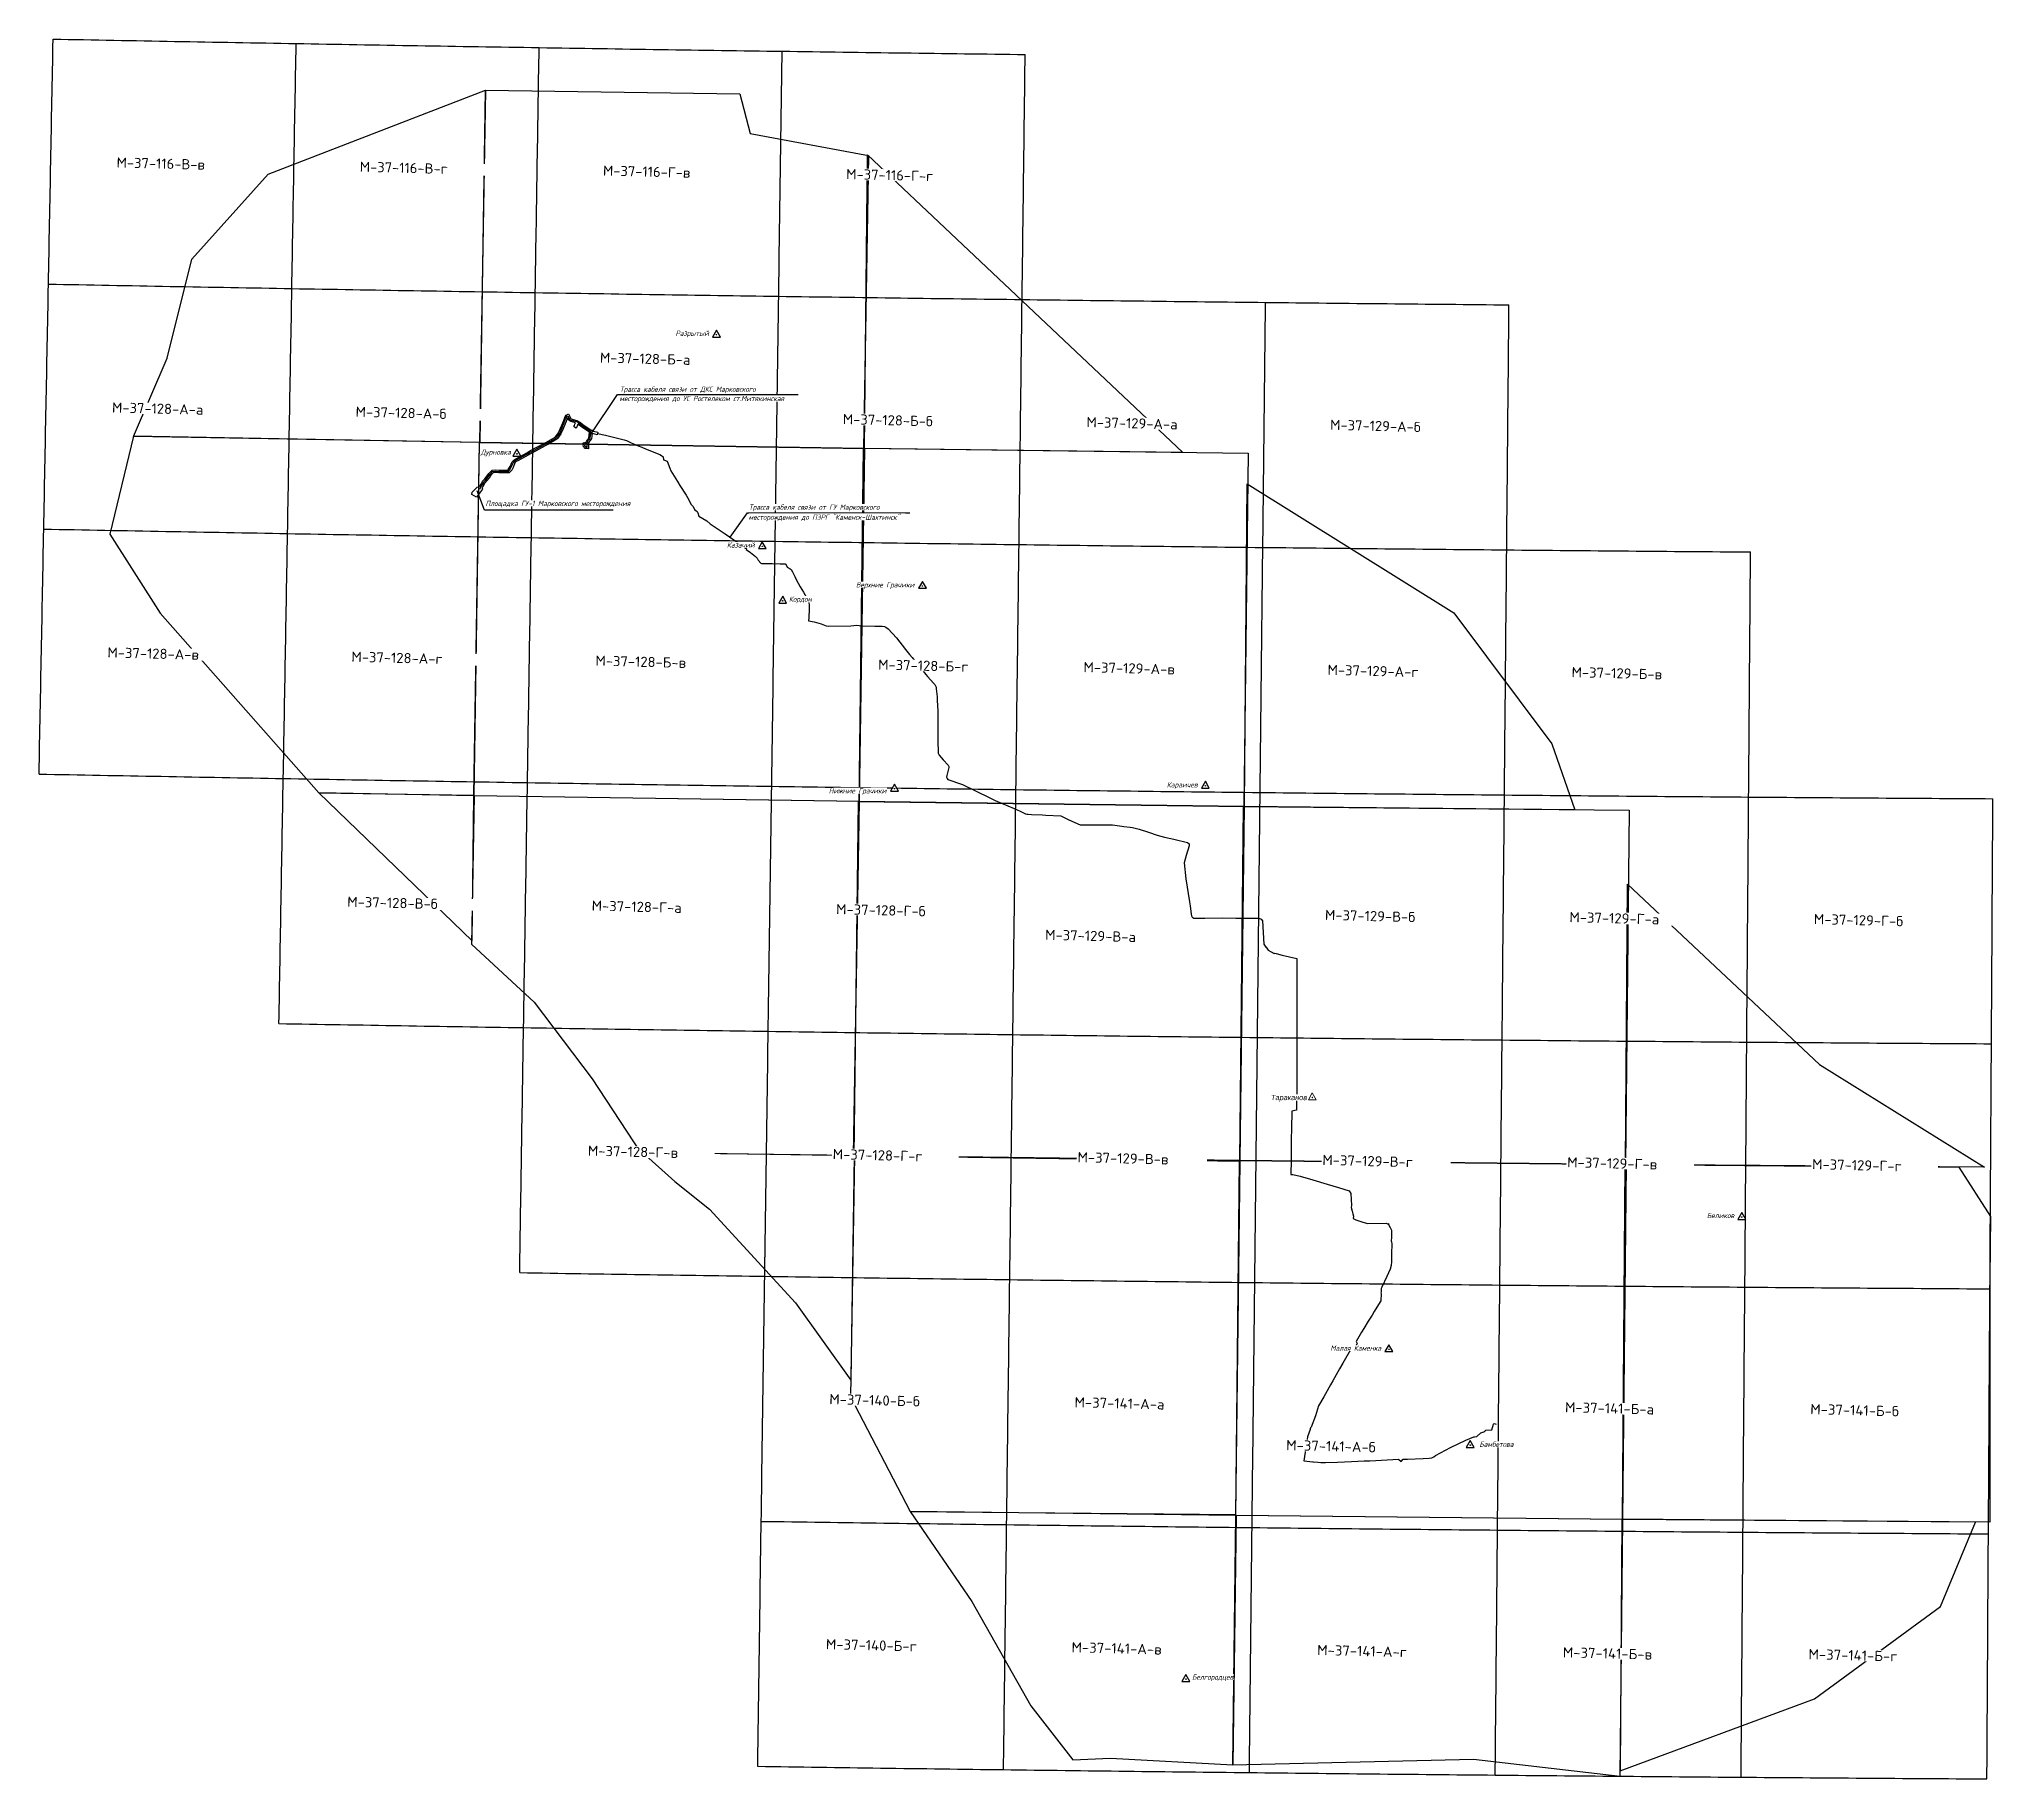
# Model space of a CAD drawing. Extents: x 2190376 to 2264277, y 526110 to 591909.
import ezdxf
from ezdxf.enums import TextEntityAlignment as Align

# ---------------------------------------------------------------- set-up
doc = ezdxf.new("R2010")
doc.units = 0
doc.header["$XCLIPFRAME"] = 0
doc.layers.add('Граница съемки', color=7, linetype='Continuous', lineweight=25)
doc.layers.add('Трасса', color=1, linetype='Continuous', lineweight=30)
doc.layers.add('Оформление', color=7, linetype='Continuous')
doc.layers.add('Точки', color=7, linetype='Continuous', lineweight=0, true_color=0xffffff)
doc.styles.add('BM431', font='', dxfattribs={"width": 0.8, "height": 5})
doc.styles.get("Standard").update_dxf_attribs({"font": 'simplex.shx'})
doc.styles.add('VNIPISIMPLEXCUR', font='simplex.shx', dxfattribs={"width": 0.8, "oblique": 15})
doc.styles.get('BM431').set_extended_font_data('BM431', italic=True)
picture_1 = doc.add_image_def('image1.jpg', size_in_pixel=(4589, 4217))
picture_2 = doc.add_image_def('image2.jpg', size_in_pixel=(4589, 4217))
picture_3 = doc.add_image_def('image3.jpg', size_in_pixel=(4589, 4217))
picture_4 = doc.add_image_def('image4.jpg', size_in_pixel=(4589, 4217))
picture_5 = doc.add_image_def('image5.jpg', size_in_pixel=(4589, 4217))
picture_6 = doc.add_image_def('image6.jpg', size_in_pixel=(4589, 4217))
picture_7 = doc.add_image_def('image7.jpg', size_in_pixel=(4589, 4217))
picture_8 = doc.add_image_def('image8.jpg', size_in_pixel=(4589, 4217))
picture_9 = doc.add_image_def('image9.jpg', size_in_pixel=(4589, 4217))
picture_10 = doc.add_image_def('image10.jpg', size_in_pixel=(4589, 4217))
picture_11 = doc.add_image_def('image11.jpg', size_in_pixel=(4589, 4217))
picture_12 = doc.add_image_def('image12.jpg', size_in_pixel=(4589, 4217))
picture_13 = doc.add_image_def('image13.jpg', size_in_pixel=(4589, 4217))
picture_14 = doc.add_image_def('image14.jpg', size_in_pixel=(4589, 4217))
picture_15 = doc.add_image_def('image15.jpg', size_in_pixel=(4589, 4217))
picture_16 = doc.add_image_def('image16.jpg', size_in_pixel=(4589, 4217))
picture_17 = doc.add_image_def('image17.jpg', size_in_pixel=(4589, 4217))
picture_18 = doc.add_image_def('image18.jpg', size_in_pixel=(4589, 4217))
picture_19 = doc.add_image_def('image19.jpg', size_in_pixel=(4589, 4217))

# ---------------------------------------------------------------- blocks, each defined once
blk = doc.blocks.new('*U113')
at = {"color": 0, "linetype": 'Continuous', "lineweight": -2, "style": 'BM431'}
blk.add_attdef('Название_пункта', text='', height=2, dxfattribs=at).set_placement((-2, -1), align=Align.RIGHT)
for tag, p in [('Отметка_центра', (7, 0.7)), ('Отметка_земли', (7, -2.7))]:
    blk.add_attdef(tag, text='', height=2, dxfattribs=at).set_placement(p, align=Align.CENTER)
at = {"color": 0, "linetype": 'Continuous', "lineweight": -2}
blk.add_wipeout([(-1.5, -0.87), (0, 1.73), (1.5, -0.87)], dxfattribs=at)
at = {"linetype": 'Continuous', "lineweight": -2}
h = blk.add_hatch(color=0, dxfattribs=at)
edge = h.paths.add_edge_path()
edge.add_arc((0, 0), 0.1, 0, 360)
at = {"color": 0, "linetype": 'Continuous', "lineweight": -2}
blk.add_lwpolyline([(-1.5, -0.87), (1.5, -0.87), (0, 1.73)], close=True, dxfattribs=at)
blk.add_circle((0, 0), 0.1, dxfattribs=at)
blk = doc.blocks.new('*U107')
at = {"color": 0, "linetype": 'Continuous', "lineweight": -2, "style": 'BM431'}
blk.add_attdef('Название_пункта', text='', height=2, dxfattribs=at).set_placement((-2, -1), align=Align.RIGHT)
for tag, p in [('Отметка_центра', (7, 0.7)), ('Отметка_земли', (7, -2.7))]:
    blk.add_attdef(tag, text='', height=2, dxfattribs=at).set_placement(p, align=Align.CENTER)
at = {"color": 0, "linetype": 'Continuous', "lineweight": -2}
blk.add_wipeout([(-1.5, -0.87), (0, 1.73), (1.5, -0.87)], dxfattribs=at)
at = {"linetype": 'Continuous', "lineweight": -2}
h = blk.add_hatch(color=0, dxfattribs=at)
edge = h.paths.add_edge_path()
edge.add_arc((0, 0), 0.1, 0, 360)
at = {"color": 0, "linetype": 'Continuous', "lineweight": -2}
blk.add_lwpolyline([(-1.5, -0.87), (1.5, -0.87), (0, 1.73)], close=True, dxfattribs=at)
blk.add_circle((0, 0), 0.1, dxfattribs=at)
blk = doc.blocks.new('*U108')
at = {"color": 0, "linetype": 'Continuous', "lineweight": -2, "style": 'BM431'}
blk.add_attdef('Название_пункта', text='', height=2, dxfattribs=at).set_placement((-2, -1), align=Align.RIGHT)
for tag, p in [('Отметка_центра', (7.45, 0.12)), ('Отметка_земли', (7.45, -3.28))]:
    blk.add_attdef(tag, text='', height=2, dxfattribs=at).set_placement(p, align=Align.CENTER)
at = {"color": 0, "linetype": 'Continuous', "lineweight": -2}
blk.add_wipeout([(-1.5, -0.87), (0, 1.73), (1.5, -0.87)], dxfattribs=at)
at = {"linetype": 'Continuous', "lineweight": -2}
h = blk.add_hatch(color=0, dxfattribs=at)
edge = h.paths.add_edge_path()
edge.add_arc((0, 0), 0.1, 0, 360)
at = {"color": 0, "linetype": 'Continuous', "lineweight": -2}
blk.add_lwpolyline([(-1.5, -0.87), (1.5, -0.87), (0, 1.73)], close=True, dxfattribs=at)
blk.add_circle((0, 0), 0.1, dxfattribs=at)
blk = doc.blocks.new('*U109')
at = {"color": 0, "linetype": 'Continuous', "lineweight": -2, "style": 'BM431'}
blk.add_attdef('Название_пункта', text='', height=2, dxfattribs=at).set_placement((-2, -1), align=Align.RIGHT)
for tag, p in [('Отметка_центра', (7, 0.7)), ('Отметка_земли', (7, -2.7))]:
    blk.add_attdef(tag, text='', height=2, dxfattribs=at).set_placement(p, align=Align.CENTER)
at = {"color": 0, "linetype": 'Continuous', "lineweight": -2}
blk.add_wipeout([(-1.5, -0.87), (0, 1.73), (1.5, -0.87)], dxfattribs=at)
at = {"linetype": 'Continuous', "lineweight": -2}
h = blk.add_hatch(color=0, dxfattribs=at)
edge = h.paths.add_edge_path()
edge.add_arc((0, 0), 0.1, 0, 360)
at = {"color": 0, "linetype": 'Continuous', "lineweight": -2}
blk.add_lwpolyline([(-1.5, -0.87), (1.5, -0.87), (0, 1.73)], close=True, dxfattribs=at)
blk.add_circle((0, 0), 0.1, dxfattribs=at)
blk = doc.blocks.new('*U110')
at = {"color": 0, "linetype": 'Continuous', "lineweight": -2, "style": 'BM431'}
blk.add_attdef('Название_пункта', text='', height=2, dxfattribs=at).set_placement((-2, -1), align=Align.RIGHT)
for tag, p in [('Отметка_центра', (7, 0.7)), ('Отметка_земли', (7, -2.7))]:
    blk.add_attdef(tag, text='', height=2, dxfattribs=at).set_placement(p, align=Align.CENTER)
at = {"color": 0, "linetype": 'Continuous', "lineweight": -2}
blk.add_wipeout([(-1.5, -0.87), (0, 1.73), (1.5, -0.87)], dxfattribs=at)
at = {"linetype": 'Continuous', "lineweight": -2}
h = blk.add_hatch(color=0, dxfattribs=at)
edge = h.paths.add_edge_path()
edge.add_arc((0, 0), 0.1, 0, 360)
at = {"color": 0, "linetype": 'Continuous', "lineweight": -2}
blk.add_lwpolyline([(-1.5, -0.87), (1.5, -0.87), (0, 1.73)], close=True, dxfattribs=at)
blk.add_circle((0, 0), 0.1, dxfattribs=at)
blk = doc.blocks.new('*U111')
at = {"color": 0, "linetype": 'Continuous', "lineweight": -2, "style": 'BM431'}
blk.add_attdef('Название_пункта', text='', height=2, dxfattribs=at).set_placement((-2, -1), align=Align.RIGHT)
for tag, p in [('Отметка_центра', (7, 0.7)), ('Отметка_земли', (7, -2.7))]:
    blk.add_attdef(tag, text='', height=2, dxfattribs=at).set_placement(p, align=Align.CENTER)
at = {"color": 0, "linetype": 'Continuous', "lineweight": -2}
blk.add_wipeout([(-1.5, -0.87), (0, 1.73), (1.5, -0.87)], dxfattribs=at)
at = {"linetype": 'Continuous', "lineweight": -2}
h = blk.add_hatch(color=0, dxfattribs=at)
edge = h.paths.add_edge_path()
edge.add_arc((0, 0), 0.1, 0, 360)
at = {"color": 0, "linetype": 'Continuous', "lineweight": -2}
blk.add_lwpolyline([(-1.5, -0.87), (1.5, -0.87), (0, 1.73)], close=True, dxfattribs=at)
blk.add_circle((0, 0), 0.1, dxfattribs=at)
blk = doc.blocks.new('*U112')
at = {"color": 0, "linetype": 'Continuous', "lineweight": -2, "style": 'BM431'}
blk.add_attdef('Название_пункта', text='', height=2, dxfattribs=at).set_placement((-2, -1), align=Align.RIGHT)
for tag, p in [('Отметка_центра', (7, 0.7)), ('Отметка_земли', (7, -2.7))]:
    blk.add_attdef(tag, text='', height=2, dxfattribs=at).set_placement(p, align=Align.CENTER)
at = {"color": 0, "linetype": 'Continuous', "lineweight": -2}
blk.add_wipeout([(-1.5, -0.87), (0, 1.73), (1.5, -0.87)], dxfattribs=at)
at = {"linetype": 'Continuous', "lineweight": -2}
h = blk.add_hatch(color=0, dxfattribs=at)
edge = h.paths.add_edge_path()
edge.add_arc((0, 0), 0.1, 0, 360)
at = {"color": 0, "linetype": 'Continuous', "lineweight": -2}
blk.add_lwpolyline([(-1.5, -0.87), (1.5, -0.87), (0, 1.73)], close=True, dxfattribs=at)
blk.add_circle((0, 0), 0.1, dxfattribs=at)
blk = doc.blocks.new('*U103')
at = {"color": 0, "linetype": 'Continuous', "lineweight": -2, "style": 'BM431'}
blk.add_attdef('Название_пункта', text='', height=2, dxfattribs=at).set_placement((-2, -1), align=Align.RIGHT)
for tag, p in [('Отметка_центра', (7, 0.7)), ('Отметка_земли', (7, -2.7))]:
    blk.add_attdef(tag, text='', height=2, dxfattribs=at).set_placement(p, align=Align.CENTER)
at = {"color": 0, "linetype": 'Continuous', "lineweight": -2}
blk.add_wipeout([(-1.5, -0.87), (0, 1.73), (1.5, -0.87)], dxfattribs=at)
at = {"linetype": 'Continuous', "lineweight": -2}
h = blk.add_hatch(color=0, dxfattribs=at)
edge = h.paths.add_edge_path()
edge.add_arc((0, 0), 0.1, 0, 360)
at = {"color": 0, "linetype": 'Continuous', "lineweight": -2}
blk.add_lwpolyline([(-1.5, -0.87), (1.5, -0.87), (0, 1.73)], close=True, dxfattribs=at)
blk.add_circle((0, 0), 0.1, dxfattribs=at)
blk = doc.blocks.new('*U104')
at = {"color": 0, "linetype": 'Continuous', "lineweight": -2, "style": 'BM431'}
blk.add_attdef('Название_пункта', text='', height=2, dxfattribs=at).set_placement((-2, -1), align=Align.RIGHT)
for tag, p in [('Отметка_центра', (7, 0.7)), ('Отметка_земли', (7, -2.7))]:
    blk.add_attdef(tag, text='', height=2, dxfattribs=at).set_placement(p, align=Align.CENTER)
at = {"color": 0, "linetype": 'Continuous', "lineweight": -2}
blk.add_wipeout([(-1.5, -0.87), (0, 1.73), (1.5, -0.87)], dxfattribs=at)
at = {"linetype": 'Continuous', "lineweight": -2}
h = blk.add_hatch(color=0, dxfattribs=at)
edge = h.paths.add_edge_path()
edge.add_arc((0, 0), 0.1, 0, 360)
at = {"color": 0, "linetype": 'Continuous', "lineweight": -2}
blk.add_lwpolyline([(-1.5, -0.87), (1.5, -0.87), (0, 1.73)], close=True, dxfattribs=at)
blk.add_circle((0, 0), 0.1, dxfattribs=at)
blk = doc.blocks.new('*U105')
at = {"color": 0, "linetype": 'Continuous', "lineweight": -2, "style": 'BM431'}
blk.add_attdef('Название_пункта', text='', height=2, dxfattribs=at).set_placement((-2, -1), align=Align.RIGHT)
for tag, p in [('Отметка_центра', (7, 0.7)), ('Отметка_земли', (7, -2.7))]:
    blk.add_attdef(tag, text='', height=2, dxfattribs=at).set_placement(p, align=Align.CENTER)
at = {"color": 0, "linetype": 'Continuous', "lineweight": -2}
blk.add_wipeout([(-1.5, -0.87), (0, 1.73), (1.5, -0.87)], dxfattribs=at)
at = {"linetype": 'Continuous', "lineweight": -2}
h = blk.add_hatch(color=0, dxfattribs=at)
edge = h.paths.add_edge_path()
edge.add_arc((0, 0), 0.1, 0, 360)
at = {"color": 0, "linetype": 'Continuous', "lineweight": -2}
blk.add_lwpolyline([(-1.5, -0.87), (1.5, -0.87), (0, 1.73)], close=True, dxfattribs=at)
blk.add_circle((0, 0), 0.1, dxfattribs=at)
blk = doc.blocks.new('*U106')
at = {"color": 0, "linetype": 'Continuous', "lineweight": -2, "style": 'BM431'}
blk.add_attdef('Название_пункта', text='', height=2, dxfattribs=at).set_placement((-2, -1), align=Align.RIGHT)
for tag, p in [('Отметка_центра', (7, 0.7)), ('Отметка_земли', (7, -2.7))]:
    blk.add_attdef(tag, text='', height=2, dxfattribs=at).set_placement(p, align=Align.CENTER)
at = {"color": 0, "linetype": 'Continuous', "lineweight": -2}
blk.add_wipeout([(-1.5, -0.87), (0, 1.73), (1.5, -0.87)], dxfattribs=at)
at = {"linetype": 'Continuous', "lineweight": -2}
h = blk.add_hatch(color=0, dxfattribs=at)
edge = h.paths.add_edge_path()
edge.add_arc((0, 0), 0.1, 0, 360)
at = {"color": 0, "linetype": 'Continuous', "lineweight": -2}
blk.add_lwpolyline([(-1.5, -0.87), (1.5, -0.87), (0, 1.73)], close=True, dxfattribs=at)
blk.add_circle((0, 0), 0.1, dxfattribs=at)
blk = doc.blocks.new('*U114')
at = {"color": 0, "linetype": 'Continuous', "lineweight": -2, "style": 'BM431'}
blk.add_attdef('Название_пункта', text='', height=2, dxfattribs=at).set_placement((-2, -1), align=Align.RIGHT)
for tag, p in [('Отметка_центра', (7, 0.7)), ('Отметка_земли', (7, -2.7))]:
    blk.add_attdef(tag, text='', height=2, dxfattribs=at).set_placement(p, align=Align.CENTER)
at = {"color": 0, "linetype": 'Continuous', "lineweight": -2}
blk.add_wipeout([(-1.5, -0.87), (0, 1.73), (1.5, -0.87)], dxfattribs=at)
at = {"linetype": 'Continuous', "lineweight": -2}
h = blk.add_hatch(color=0, dxfattribs=at)
edge = h.paths.add_edge_path()
edge.add_arc((0, 0), 0.1, 0, 360)
at = {"color": 0, "linetype": 'Continuous', "lineweight": -2}
blk.add_lwpolyline([(-1.5, -0.87), (1.5, -0.87), (0, 1.73)], close=True, dxfattribs=at)
blk.add_circle((0, 0), 0.1, dxfattribs=at)

msp = doc.modelspace()

# ---------------------------------------------------------------- linework, layer by layer
at = {"color": 0}
for centre, radius, start, end in [((-1104091569, 21740628), 1106484607, 358.904334394, 358.904814276), ((-1104091569, 21740628), 1106484607, 358.904334394, 358.904814276), ((2298020, 6194949), 5604063, 268.904814, 268.998798), ((2298020, 6194949), 5604063, 268.904814, 268.998798), ((-882869662, 16059260), 885204906, 358.998198428, 358.998798275), ((-882869662, 16059260), 885204906, 358.998198428, 358.998798275), ((2298019, 6194890), 5604004, 268.998798, 269.092784), ((2298019, 6194890), 5604004, 268.998798, 269.092784), ((-735386555, 12271585), 737688317, 359.092064416, 359.092784237), ((-735386555, 12271585), 737688317, 359.092064416, 359.092784237), ((2298018, 6194819), 5603934, 269.092784, 269.186772), ((2298018, 6194819), 5603934, 269.092784, 269.186772), ((-630039903, 9566010), 632322076, 359.18593277, 359.186772507), ((-630039903, 9566010), 632322076, 359.18593277, 359.186772507), ((2298017, 6194737), 5603851, 269.186772, 269.280763), ((2298017, 6194737), 5603851, 269.186772, 269.280763), ((-551028534, 7536741), 553299801, 359.27980385, 359.28076357), ((-551028534, 7536741), 553299801, 359.27980385, 359.28076357), ((-1102247566, 21705361), 1104640267, 358.903853759, 358.904334394), ((-1102247566, 21705361), 1104640267, 358.903853759, 358.904334394), ((2298204, 6202115), 5620499, 268.904334, 268.998198), ((2298204, 6202115), 5620499, 268.904334, 268.998198), ((-881394403, 16033463), 883729422, 358.997597619, 358.998198428), ((-881394403, 16033463), 883729422, 358.997597619, 358.998198428), ((2298203, 6202056), 5620440, 268.998198, 269.092064), ((2298203, 6202056), 5620440, 268.998198, 269.092064), ((-734157063, 12252100), 736458671, 359.09134342, 359.092064416), ((-734157063, 12252100), 736458671, 359.09134342, 359.092064416), ((2298202, 6201985), 5620369, 269.092064, 269.185933), ((2298202, 6201985), 5620369, 269.092064, 269.185933), ((-628985985, 9551035), 631268052, 359.185091584, 359.18593277), ((-628985985, 9551035), 631268052, 359.185091584, 359.18593277), ((2298201, 6201902), 5620286, 269.185932, 269.279804), ((2298201, 6201902), 5620286, 269.185932, 269.279804), ((-550106262, 7525148), 552377456, 359.27884258, 359.27980385), ((-550106262, 7525148), 552377456, 359.27884258, 359.27980385), ((2298200, 6201807), 5620191, 269.279804, 269.373678), ((2298200, 6201807), 5620191, 269.279804, 269.373678), ((-488754130, 5949373), 491020232, 359.37259664, 359.37367812), ((-488754130, 5949373), 491020232, 359.37259664, 359.37367812), ((2298199, 6201700), 5620084, 269.373678, 269.467556), ((2298199, 6201700), 5620084, 269.373678, 269.467556), ((-439671309, 4688671), 441936364, 359.46635429, 359.46755587), ((-439671309, 4688671), 441936364, 359.46635429, 359.46755587), ((-1100411974, 21670239), 1102804339, 358.903372276, 358.903853705), ((-1100411974, 21670239), 1102804339, 358.903372276, 358.903853705), ((2298390, 6209323), 5636976, 268.903854, 268.997597), ((2298390, 6209323), 5636976, 268.903854, 268.997597), ((-879925805, 16007767), 882260599, 358.996995791, 358.997597619), ((-879925805, 16007767), 882260599, 358.996995737, 358.997597619), ((2298389, 6209263), 5636917, 268.997597, 269.091343), ((2298389, 6209263), 5636917, 268.997597, 269.091343), ((-732933203, 12232689), 735234656, 359.090621257, 359.09134342), ((-732933203, 12232689), 735234656, 359.090621257, 359.09134342), ((2298387, 6209192), 5636845, 269.091343, 269.185091), ((2298387, 6209192), 5636845, 269.091343, 269.185091), ((-627936841, 9536112), 630218801, 359.184249071, 359.185091584), ((-627936841, 9536112), 630218801, 359.184249071, 359.185091584), ((2298386, 6209109), 5636762, 269.185091, 269.278842), ((2298386, 6209109), 5636762, 269.185091, 269.278842), ((-549188211, 7513592), 551459333, 359.2778797, 359.27884258), ((-549188211, 7513592), 551459333, 359.2778797, 359.27884258), ((2298385, 6209013), 5636667, 269.278842, 269.372596), ((2298385, 6209013), 5636667, 269.278842, 269.372596), ((-487937995, 5940436), 490204047, 359.37151346, 359.37259664), ((-487937995, 5940436), 490204047, 359.37151346, 359.37259664), ((2298384, 6208906), 5636559, 269.372596, 269.466354), ((2298384, 6208906), 5636559, 269.372596, 269.466354), ((-438936720, 4681829), 441201743, 359.46515074, 359.46635429), ((-438936720, 4681829), 441201743, 359.46515074, 359.46635429), ((2298383, 6208787), 5636440, 269.466354, 269.560116), ((2298383, 6208787), 5636440, 269.466354, 269.560116), ((-398843748, 3651980), 401110679, 359.55879202, 359.5601159), ((-398843748, 3651980), 401110679, 359.55879202, 359.5601159), ((2298576, 6216574), 5653496, 268.903372, 268.996996), ((2298576, 6216574), 5653496, 268.903372, 268.996996), ((-878463929, 15982173), 880798498, 358.996392954, 358.996995791), ((-878463929, 15982173), 880798498, 358.996392954, 358.996995791), ((2298575, 6216514), 5653436, 268.996996, 269.090621), ((2298575, 6216514), 5653436, 268.996996, 269.090621), ((-731714893, 12213351), 734016193, 359.089897859, 359.090621257), ((-731714893, 12213351), 734016193, 359.089897859, 359.090621257), ((2298574, 6216442), 5653364, 269.090621, 269.184249), ((2298574, 6216442), 5653364, 269.090621, 269.184249), ((-626892510, 9521242), 629174364, 359.183405164, 359.184249071), ((-626892510, 9521242), 629174364, 359.183405164, 359.184249071), ((2298572, 6216358), 5653280, 269.184249, 269.277879), ((2298572, 6216358), 5653280, 269.184249, 269.277879), ((-548274316, 7502074), 550545365, 359.27691523, 359.2778797), ((-548274316, 7502074), 550545365, 359.27691523, 359.2778797), ((2298571, 6216262), 5653185, 269.277879, 269.371513), ((2298571, 6216262), 5653185, 269.277879, 269.371513), ((-487125588, 5931524), 489391592, 359.37042846, 359.37151346), ((-487125588, 5931524), 489391592, 359.37042846, 359.37151346), ((2298570, 6216154), 5653077, 269.371513, 269.46515), ((2298570, 6216154), 5653077, 269.371513, 269.46515), ((-438205470, 4675003), 440470462, 359.46394521, 359.46515074), ((-438205470, 4675003), 440470462, 359.46394521, 359.46515074), ((2298569, 6216034), 5652957, 269.46515, 269.558792), ((2298569, 6216034), 5652957, 269.46515, 269.558792), ((-398178915, 3646860), 400445826, 359.55746595, 359.55879202), ((-398178915, 3646860), 400445826, 359.55746595, 359.55879202), ((2298568, 6215902), 5652825, 269.558792, 269.652437), ((2298568, 6215902), 5652825, 269.558792, 269.652437), ((-364822510, 2789997), 367093542, 359.65099103, 359.6524376), ((-364822510, 2789997), 367093542, 359.65099103, 359.6524376), ((2298762, 6223806), 5669998, 268.996393, 269.089898), ((2298762, 6223806), 5669998, 268.996393, 269.089898), ((-730502075, 12194085), 732803221, 359.089173294, 359.089897859), ((-730502075, 12194085), 732803221, 359.089173294, 359.089897859), ((2298761, 6223734), 5669926, 269.089898, 269.183405), ((2298761, 6223734), 5669926, 269.089898, 269.183405), ((-625852892, 9506425), 628134641, 359.182559822, 359.183405164), ((-625852892, 9506425), 628134641, 359.182559875, 359.183405164), ((2298760, 6223650), 5669841, 269.183405, 269.276915), ((2298760, 6223650), 5669841, 269.183405, 269.276915), ((-547364590, 7490592), 549635567, 359.27594915, 359.27691523), ((-547364590, 7490592), 549635567, 359.27594915, 359.27691523), ((2298758, 6223553), 5669745, 269.276915, 269.370428), ((2298758, 6223553), 5669745, 269.276915, 269.370428), ((-486316845, 5922637), 488582800, 359.36934165, 359.37042846), ((-486316845, 5922637), 488582800, 359.36934165, 359.37042846), ((2298757, 6223444), 5669636, 269.370428, 269.463945), ((2298757, 6223444), 5669636, 269.370428, 269.463945), ((-437477556, 4668192), 439742515, 359.46273771, 359.46394521), ((-437477556, 4668192), 439742515, 359.46273771, 359.46394521), ((2298756, 6223324), 5669516, 269.463945, 269.557466), ((2298756, 6223324), 5669516, 269.463945, 269.557466), ((-397517099, 3641749), 399783991, 359.55613774, 359.55746595), ((-397517099, 3641749), 399783991, 359.55613774, 359.55746595), ((2298755, 6223191), 5669383, 269.557466, 269.650991), ((2298755, 6223191), 5669383, 269.557466, 269.650991), ((-364215780, 2786301), 366486801, 359.64954211, 359.65099103), ((-364215780, 2786301), 366486801, 359.64954211, 359.65099103), ((2298949, 6231069), 5686530, 269.089173, 269.18256), ((2298949, 6231069), 5686530, 269.089173, 269.18256), ((-624818011, 9491659), 627099655, 359.181713146, 359.182559875), ((-624818011, 9491659), 627099655, 359.181713146, 359.182559822), ((2298948, 6230984), 5686445, 269.18256, 269.275949), ((2298948, 6230984), 5686445, 269.18256, 269.275949), ((-546458995, 7479147), 548729899, 359.27498153, 359.27594915), ((-546458995, 7479147), 548729899, 359.27498153, 359.27594915), ((2298947, 6230887), 5686348, 269.275949, 269.369341), ((2298947, 6230887), 5686348, 269.275949, 269.369341), ((-485511816, 5913776), 487777722, 359.36825308, 359.36934165), ((-485511816, 5913776), 487777722, 359.36825308, 359.36934165), ((2298946, 6230778), 5686239, 269.369341, 269.462737), ((2298946, 6230778), 5686239, 269.369341, 269.462737), ((-436752939, 4661398), 439017866, 359.46152823, 359.46273771), ((-436752939, 4661398), 439017866, 359.46152823, 359.46273771), ((2298945, 6230656), 5686117, 269.462737, 269.556137), ((2298945, 6230656), 5686117, 269.462737, 269.556137), ((-396858291, 3636645), 399125162, 359.5548073, 359.55613774), ((-396858291, 3636645), 399125162, 359.5548073, 359.55613774), ((2298943, 6230523), 5685984, 269.556137, 269.649542), ((2298943, 6230523), 5685984, 269.556137, 269.649542), ((-363611802, 2782607), 365882811, 359.64809079, 359.64954211), ((-363611802, 2782607), 365882811, 359.64809079, 359.64954211), ((-623787820, 9476945), 626069358, 359.180865075, 359.181713146), ((-623787820, 9476945), 626069358, 359.180865075, 359.181713146), ((2299138, 6238362), 5703092, 269.181713, 269.274981), ((2299138, 6238362), 5703092, 269.181713, 269.274981), ((-545557477, 7467739), 547828309, 359.27401231, 359.27498153), ((-545557477, 7467739), 547828309, 359.27401231, 359.27498153), ((2299136, 6238264), 5702994, 269.274981, 269.368253), ((2299136, 6238264), 5702994, 269.274981, 269.368253), ((-484710415, 5904939), 486976272, 359.36716274, 359.36825308), ((-484710415, 5904939), 486976272, 359.36716274, 359.36825308), ((2299135, 6238154), 5702884, 269.368253, 269.461528), ((2299135, 6238154), 5702884, 269.368253, 269.461528), ((-436031623, 4654618), 438296519, 359.46031678, 359.46152823), ((-436031623, 4654618), 438296519, 359.46031678, 359.46152823), ((2299134, 6238032), 5702762, 269.461528, 269.554807), ((2299134, 6238032), 5702762, 269.461528, 269.554807), ((-396202469, 3631549), 398469321, 359.55347472, 359.5548073), ((-396202469, 3631549), 398469321, 359.55347472, 359.5548073), ((2299133, 6237898), 5702628, 269.554807, 269.64809), ((2299133, 6237898), 5702628, 269.554807, 269.64809), ((-363010569, 2778914), 365281566, 359.64663707, 359.64809079), ((-363010569, 2778914), 365281566, 359.64663712, 359.64809079), ((2299328, 6245783), 5719781, 269.180865, 269.274012), ((2299328, 6245783), 5719781, 269.180865, 269.274012), ((2299327, 6245684), 5719683, 269.274012, 269.367162), ((2299327, 6245684), 5719683, 269.274012, 269.367162), ((2299326, 6245574), 5719572, 269.367162, 269.460316), ((2299326, 6245574), 5719572, 269.367162, 269.460316), ((2299325, 6245451), 5719450, 269.460316, 269.553474), ((2299325, 6245451), 5719450, 269.460316, 269.553474), ((2299323, 6245316), 5719314, 269.553474, 269.646637), ((2299323, 6245316), 5719314, 269.553474, 269.646637)]:
    msp.add_arc(centre, radius, start, end, dxfattribs=at)
at = {"layer": 'Граница съемки', "color": 1, "flags": 128}
msp.add_lwpolyline([(2211293, 576998), (2211273, 576788), (2211257, 576761), (2211243, 576745), (2211227, 576730), (2211214, 576722), (2211208, 576717), (2211205, 576712), (2211192, 576687), (2211177, 576655), (2211162, 576621), (2211157, 576608), (2211157, 576608), (2211159, 576590), (2211158, 576573), (2211154, 576555), (2211152, 576540), (2211152, 576538), (2211154, 576526), (2211158, 576508), (2211161, 576496), (2211162, 576487), (2211162, 576479), (2211162, 576408), (2211033, 576421), (2211012, 576444), (2210989, 576478), (2210955, 576517), (2210965, 576583), (2210963, 576594), (2210954, 576643), (2211052, 576661), (2211058, 576632), (2211071, 576661), (2211085, 576696), (2211102, 576732), (2211119, 576763), (2211132, 576783), (2211153, 576802), (2211167, 576811), (2211171, 576814), (2211175, 576819), (2211175, 576820), (2211197, 577040), (2211193, 577042), (2210938, 577213), (2210759, 577350), (2210737, 577311), (2210719, 577242), (2210711, 577232), (2210678, 577194), (2210603, 577260), (2210628, 577289), (2210643, 577349), (2210671, 577397), (2210544, 577430), (2210465, 577457), (2210408, 577491), (2210363, 577581), (2210352, 577556), (2210314, 577450), (2210149, 577061), (2210140, 577040), (2210116, 576974), (2209989, 576807), (2209960, 576777), (2209613, 576577), (2209514, 576529), (2209009, 576255), (2208942, 576217), (2208871, 576178), (2208483, 575960), (2208427, 575929), (2208375, 575887), (2208305, 575707), (2208254, 575604), (2208234, 575584), (2208156, 575504), (2207770, 575504), (2207654, 575515), (2207553, 575506), (2207462, 575415), (2207395, 575322), (2207307, 575210), (2207229, 575115), (2207215, 575076), (2207153, 574979), (2207133, 574960), (2207127, 574923), (2207148, 574891), (2206917, 574591), (2206750, 574684), (2206754, 574780), (2206825, 574834), (2206942, 574968), (2207036, 574987), (2207039, 575009), (2207075, 575043), (2207125, 575120), (2207149, 575189), (2207231, 575275), (2207316, 575383), (2207386, 575480), (2207508, 575602), (2207654, 575616), (2207775, 575604), (2208105, 575604), (2208122, 575627), (2208190, 575747), (2208275, 575921), (2208303, 575957), (2208385, 576023), (2208433, 576050), (2208819, 576263), (2208895, 576314), (2208965, 576345), (2209468, 576618), (2209566, 576666), (2209898, 576857), (2209913, 576872), (2210027, 577022), (2210046, 577076), (2210057, 577100), (2210220, 577486), (2210259, 577594), (2210279, 577639), (2210313, 577680), (2210395, 577738), (2210484, 577562), (2210507, 577548), (2210572, 577526), (2210722, 577487), (2210765, 577462), (2210808, 577438), (2210807, 577437), (2210814, 577433), (2210996, 577295), (2211242, 577130), (2211263, 577120), (2211305, 577116), (2211303, 577102), (2211345, 577084), (2211511, 577046), (2211489, 576948), (2211314, 576988)], close=True, dxfattribs=at)
at = {"layer": 'Оформление', "color": 1}
for points in [[(2211237, 576938), (2212259, 578465), (2219085, 578465)], [(2216512, 573071), (2217167, 573995), (2223317, 573995)]]:
    msp.add_lwpolyline(points, dxfattribs=at)
at = {"layer": 'Оформление', "color": 1, "flags": 128}
msp.add_lwpolyline([(2212086, 574095), (2207225, 574095), (2206941, 574830)], dxfattribs=at)
at = {"layer": 'Трасса', "flags": 128}
for points in [[(2207051, 574893), (2207078, 574934), (2207086, 574984), (2207114, 575011), (2207170, 575098), (2207193, 575162), (2207269, 575243), (2207356, 575352), (2207424, 575448), (2207531, 575554), (2207654, 575565), (2207772, 575554), (2208131, 575554), (2208164, 575600), (2208235, 575724), (2208318, 575895), (2208339, 575922), (2208413, 575982), (2208845, 576220), (2208920, 576270), (2208987, 576300), (2209491, 576574), (2209590, 576622), (2209929, 576817), (2209951, 576840), (2210071, 576998), (2210093, 577058), (2210267, 577468), (2210305, 577575), (2210322, 577612), (2210347, 577643), (2210377, 577664), (2210446, 577527), (2210486, 577503), (2210558, 577478), (2210703, 577441), (2210786, 577392), (2210967, 577254), (2211217, 577086), (2211250, 577071)], [(2211012, 576603), (2211016, 576584), (2211008, 576532), (2211028, 576508), (2211051, 576475), (2211057, 576469), (2211112, 576464), (2211112, 576477), (2211112, 576483), (2211111, 576489), (2211110, 576497), (2211106, 576515), (2211101, 576535), (2211102, 576546), (2211105, 576565), (2211109, 576581), (2211109, 576581), (2211109, 576588), (2211107, 576601), (2211105, 576615), (2211117, 576641), (2211117, 576641), (2211131, 576676), (2211147, 576710), (2211162, 576738), (2211170, 576750), (2211183, 576762), (2211197, 576771), (2211207, 576780), (2211216, 576790), (2211224, 576804), (2211250, 577071)], [(2211500, 576997), (2211797, 576929), (2212502, 576751), (2212593, 576723), (2212744, 576650), (2212858, 576601), (2213031, 576527), (2213171, 576477), (2213308, 576418), (2213853, 576203), (2213921, 576163), (2213981, 576114), (2213988, 576000), (2214030, 575978), (2214128, 575945), (2214235, 575682), (2214274, 575576), (2214518, 575176), (2214613, 575027), (2214845, 574664), (2214955, 574485), (2214973, 574415), (2215043, 574306), (2215113, 574229), (2215171, 574120), (2215269, 574040), (2215294, 573992), (2215327, 573864), (2215633, 573686), (2215762, 573578), (2216330, 573200), (2216820, 572854), (2217130, 572626), (2217119, 572610), (2217285, 572492), (2217470, 572345), (2217532, 572283), (2217579, 572205), (2217670, 572094), (2217704, 572082), (2217900, 572075), (2218101, 572072), (2218407, 572068), (2218593, 572061), (2218619, 572048), (2218670, 571937), (2218789, 571869), (2218819, 571845), (2218878, 571761), (2218961, 571583), (2219018, 571474), (2219169, 571199), (2219292, 570993), (2219455, 570698), (2219485, 570612), (2219499, 570493), (2219503, 570362), (2219486, 570025), (2219475, 569911), (2219688, 569870), (2219953, 569799), (2220151, 569713), (2220245, 569707), (2221080, 569722), (2221310, 569738), (2221394, 569734), (2221475, 569722), (2221519, 569718), (2221983, 569711), (2222090, 569702), (2222184, 569701), (2222270, 569705), (2222354, 569694), (2222404, 569669), (2222486, 569599), (2222802, 569262), (2223145, 568829), (2223296, 568639), (2223398, 568524), (2223764, 568063), (2223912, 567882), (2223983, 567799), (2224219, 567543), (2224255, 567494), (2224301, 567393), (2224313, 567331), (2224341, 567032), (2224347, 566820), (2224363, 566792), (2224368, 566404), (2224367, 565775), (2224371, 565507), (2224376, 565298), (2224380, 565010), (2224383, 564902), (2224419, 564827), (2224574, 564651), (2224766, 564454), (2224785, 564405), (2224780, 564358), (2224705, 564061), (2224695, 563992), (2224717, 563940), (2224749, 563912), (2225306, 563716), (2226306, 563226), (2226541, 563115), (2227252, 562808), (2227484, 562712), (2227687, 562615), (2227733, 562600), (2227789, 562591), (2227911, 562584), (2228324, 562571), (2228451, 562563), (2228450, 562553), (2229021, 562535), (2229330, 562384), (2229752, 562198), (2230252, 562199), (2230978, 562193), (2231330, 562143), (2231403, 562134), (2231643, 562107), (2231732, 562091), (2231981, 562031), (2232342, 561916), (2232672, 561804), (2232809, 561764), (2232941, 561732), (2233294, 561646), (2233817, 561529), (2233871, 561476), (2233879, 561394), (2233761, 561028), (2233685, 560760), (2233747, 560152), (2233893, 559278), (2233910, 559129), (2233947, 558816), (2233969, 558753), (2233981, 558725), (2233995, 558704), (2234014, 558683), (2234048, 558665), (2234473, 558666), (2235119, 558673), (2235644, 558669), (2236516, 558659), (2236594, 558629), (2236655, 558557), (2236702, 557685), (2236782, 557562), (2236790, 557564), (2236869, 557449), (2237091, 557327), (2237099, 557342), (2237168, 557322), (2237395, 557266), (2237944, 557138), (2237946, 556524), (2237948, 555734), (2237948, 554892), (2237947, 554553), (2237953, 553698), (2237945, 552682), (2237943, 552310), (2237936, 551404), (2237765, 551363), (2237745, 550690), (2237739, 550318), (2237735, 549787), (2237732, 549516), (2237721, 548968), (2237799, 548968), (2238073, 548904), (2238560, 548766), (2239090, 548609), (2239523, 548475), (2239934, 548352), (2239986, 548251), (2240016, 547798), (2240010, 547724), (2240038, 547579), (2240073, 547483), (2240094, 547397), (2240083, 547301), (2240175, 547256), (2240411, 547173), (2240616, 547111), (2241343, 547133), (2241373, 547098), (2241412, 547117), (2241422, 547075), (2241478, 546969), (2241525, 546860), (2241528, 546815), (2241529, 546694), (2241530, 546616), (2241520, 546439), (2241531, 546432), (2241537, 546340), (2241527, 545978), (2241526, 545938), (2241526, 545853), (2241526, 545837), (2241530, 545749), (2241526, 545747), (2241528, 545674), (2241522, 545528), (2241476, 545384), (2241347, 545106), (2241162, 544703), (2241144, 544651), (2241141, 544527), (2241131, 544496), (2241138, 544466), (2241124, 544195), (2241042, 544054), (2240878, 543783), (2240798, 543654), (2240646, 543417), (2240480, 543144), (2240399, 543009), (2240199, 542655), (2240225, 542573), (2240218, 542551), (2240168, 542473), (2240150, 542461), (2240029, 542428), (2239690, 541839), (2239565, 541621), (2239306, 541161), (2239225, 541018), (2238966, 540558), (2238770, 540219), (2238659, 539840), (2238489, 539410), (2238467, 539385), (2238457, 539355), (2238454, 539320), (2238354, 539051), (2238208, 538134), (2238549, 538106), (2238582, 538101), (2238738, 538091), (2238851, 538075), (2239031, 538077), (2239486, 538094), (2240014, 538116), (2240493, 538136), (2240709, 538145), (2240937, 538155), (2241799, 538201), (2241891, 538120), (2241967, 538205), (2242130, 538209), (2242729, 538230), (2242955, 538238), (2243059, 538255), (2243134, 538289), (2243196, 538338), (2243758, 538644), (2244342, 538923), (2244639, 539049), (2244664, 539049), (2244753, 539065), (2244907, 539193), (2245027, 539242), (2245064, 539263), (2245103, 539305), (2245325, 539315), (2245389, 539525), (2245411, 539550), (2245482, 539526)]]:
    msp.add_lwpolyline(points, dxfattribs=at)

# ---------------------------------------------------------------- pictures from other files: only their frames are drawn
image = msp.add_image(picture_1, insert=(2192532, 576910), size_in_units=(14524, 13330), rotation=-1.01737)
image.set_boundary_path([(4582.7, 4216.5), (444.83, 4216.5), (832.56, 3275.2), (1108, 2084.06), (2000.64, 1051.4), (4577.8, -0.3), (4582.7, 4216.5)])
image = msp.add_image(picture_4, insert=(2207054, 576652), size_in_units=(14522, 13329), rotation=-0.8715)
image.set_boundary_path([(-0.5, 4216.5), (-0.5, -0.5), (3042.2, -0.5), (3173.46, 469.84), (4588.5, 711.3), (4583.4, 4216.5), (-0.5, 4216.5)])
image = msp.add_image(picture_8, insert=(2221575, 576431), size_in_units=(14521, 13329), rotation=-0.72555)
image.set_boundary_path([(5.1, 4216.5), (-0.5, 703), (3809.8, 4216.5), (5.1, 4216.5)])
image = msp.add_image(picture_2, insert=(2192277, 563551), size_in_units=(14558, 13362), rotation=-1.01551)
image.set_boundary_path([(4577.8, -0.34), (449.56, -0.5), (188.8, 1173.86), (806.73, 2104.6), (2737.1, 4216.4), (4582.7, 4211.66), (4577.8, -0.34)])
image = msp.add_image(picture_5, insert=(2206833, 563293), size_in_units=(14558, 13361), rotation=-0.86982)
image.dxf.flags = 7
image = msp.add_image(picture_9, insert=(2221390, 563072), size_in_units=(14556, 13361), rotation=-0.72422)
image.dxf.flags = 7
image = msp.add_image(picture_13, insert=(2235944, 562888), size_in_units=(14555, 13360), rotation=-0.57854)
image.set_boundary_path([(-0.5, 365.1), (2479.94, 1879.75), (3662.8, 3430.3), (3948.3, 4216.5), (5.5, 4216.5), (-0.5, 365.1)])
image = msp.add_image(picture_3, insert=(2192022, 550160), size_in_units=(14592, 13393), rotation=-1.01364)
image.set_boundary_path([(4577.8, -0.34), (2736.44, -0.5), (4588.5, 1726.1), (4588.5, 1726.1), (4577.8, -0.34)])
image = msp.add_image(picture_6, insert=(2206612, 549902), size_in_units=(14592, 13393), rotation=-0.86822)
image.set_boundary_path([(4588.5, -0.4), (5.25, -0.5), (-0.5, 1766), (754.7, 2446.2), (1459.1, 3350.2), (2047.6, 4216.5), (4582.75, 4210), (4588.5, -0.4)])
image = msp.add_image(picture_10, insert=(2221202, 549681), size_in_units=(14592, 13392), rotation=-0.72281)
image.dxf.flags = 7
image = msp.add_image(picture_14, insert=(2235793, 549497), size_in_units=(14589, 13392), rotation=-0.57747)
image.dxf.flags = 7
image = msp.add_image(picture_17, insert=(2250381, 549350), size_in_units=(14589, 13392), rotation=-0.43206)
image.set_boundary_path([(-0.5, 4216.5), (-0.5, 880.7), (2299.7, 3007.3), (4269.8, 4216.5), (-0.5, 4216.5)])
image = msp.add_image(picture_7, insert=(2206391, 536479), size_in_units=(14626, 13424), rotation=-0.86661)
image.set_boundary_path([(4588.5, -0.4), (2072.96, -0.5), (2462.3, 337.2), (2877.8, 659.4), (3916.5, 1756.85), (4584.6, 2665.63), (4588.5, 2665.63), (4588.5, -0.4)])
image = msp.add_image(picture_11, insert=(2221015, 536258), size_in_units=(14626, 13424), rotation=-0.72147)
image.set_boundary_path([(4588.5, 10.1), (10.2, -0.5), (-0.5, 2863.15), (722.14, 4216.5), (4588.5, 4206.7), (4588.5, 10.1)])
image = msp.add_image(picture_15, insert=(2235640, 536074), size_in_units=(14625, 13424), rotation=-0.57634)
image.dxf.flags = 7
image = msp.add_image(picture_18, insert=(2250264, 535927), size_in_units=(14614, 13415), rotation=-0.43126)
image.set_boundary_path([(-0.5, -0.5), (2834.1, -0.5), (3962.3, -0.5), (4342.44, 584.06), (4343.46, 1312.15), (4365.3, 4216.37), (-0.5, 4215.56), (-0.5, -0.5)])
image = msp.add_image(picture_12, insert=(2220828, 522804), size_in_units=(14660, 13456), rotation=-0.72013)
image.set_boundary_path([(4583.5, -0.5), (726.16, -0.5), (1473, 1059.15), (2186, 2285.5), (2690.1, 2921.1), (3136.6, 2893.2), (4587, 2955.5), (4583.5, -0.5)])
image = msp.add_image(picture_16, insert=(2235486, 522619), size_in_units=(14659, 13455), rotation=-0.57526)
image.set_boundary_path([(10.15, -0.5), (1.2, 2955.5), (2850.76, 2859.4), (4588.5, 3044.2), (4588.5, -0.4), (10.15, -0.5)])
image = msp.add_image(picture_19, insert=(2250145, 522472), size_in_units=(14659, 13455), rotation=-0.43041)
image.set_boundary_path([(-0.5, -0.5), (2.6, 2980.9), (2294, 2108), (3780, 1005.14), (4187.2, -0.5), (-0.5, -0.5)])

# ---------------------------------------------------------------- next in the draw order: wipeouts: each hides what was drawn before it
at = {"lineweight": 0}
for points in [[(2193276, 587027), (2198088, 586903), (2198100, 587340), (2193287, 587463)], [(2202475, 586866), (2207251, 586744), (2207262, 587180), (2202486, 587303)], [(2211674, 586720), (2216395, 586599), (2216406, 587036), (2211685, 587157)], [(2220873, 586590), (2225558, 586469), (2225569, 586906), (2220885, 587026)], [(2211559, 579648), (2216434, 579523), (2216445, 579960), (2211570, 580085)], [(2193103, 577761), (2197923, 577637), (2197934, 578074), (2193114, 578198)], [(2202317, 577600), (2207137, 577476), (2207148, 577913), (2202328, 578037)], [(2220746, 577323), (2225621, 577198), (2225632, 577635), (2220757, 577760)], [(2229961, 577207), (2234781, 577083), (2234792, 577520), (2229972, 577644)], [(2239176, 577106), (2243996, 576982), (2244008, 577419), (2239187, 577543)], [(2192930, 568495), (2197758, 568371), (2197769, 568809), (2192941, 568933)], [(2202159, 568334), (2206950, 568211), (2206962, 568648), (2202170, 568771)], [(2211388, 568187), (2216271, 568062), (2216283, 568500), (2211400, 568625)], [(2222083, 568038), (2226929, 567913), (2226941, 568351), (2222094, 568476)], [(2229848, 567940), (2234676, 567816), (2234688, 568253), (2229859, 568377)], [(2239079, 567838), (2243870, 567715), (2243882, 568153), (2239090, 568276)], [(2248310, 567752), (2253193, 567627), (2253204, 568065), (2248321, 568190)], [(2202001, 559067), (2206910, 558941), (2206921, 559380), (2202012, 559506)], [(2211245, 558921), (2216063, 558797), (2216074, 559236), (2211257, 559359)], [(2220490, 558789), (2225308, 558665), (2225319, 559104), (2220501, 559228)], [(2238981, 558571), (2243890, 558445), (2243902, 558883), (2238992, 559009)], [(2248227, 558484), (2253045, 558361), (2253056, 558799), (2248238, 558923)], [(2257473, 558413), (2262291, 558289), (2262302, 558728), (2257485, 558852)], [(2228399, 557820), (2233308, 557694), (2233319, 558133), (2228410, 558259)], [(2211102, 549654), (2215928, 549530), (2215939, 549970), (2211113, 550094)], [(2220362, 549522), (2225151, 549399), (2225162, 549839), (2220373, 549962)], [(2229623, 549405), (2234540, 549279), (2234551, 549718), (2229634, 549845)], [(2238883, 549303), (2243764, 549178), (2243775, 549618), (2238895, 549743)], [(2248144, 549217), (2252970, 549093), (2252981, 549532), (2248156, 549656)], [(2257406, 549145), (2262195, 549022), (2262206, 549461), (2257417, 549584)], [(2220234, 540256), (2225141, 540130), (2225152, 540570), (2220245, 540696)], [(2229510, 540138), (2234288, 540016), (2234299, 540456), (2229521, 540579)], [(2248062, 539949), (2252895, 539825), (2252906, 540265), (2248073, 540389)], [(2257338, 539877), (2262172, 539753), (2262183, 540193), (2257349, 540317)], [(2237515, 538517), (2242293, 538395), (2242305, 538835), (2237526, 538957)], [(2220106, 530989), (2224984, 530864), (2224995, 531305), (2220117, 531430)], [(2229396, 530872), (2234182, 530749), (2234194, 531190), (2229408, 531312)], [(2238687, 530769), (2243437, 530647), (2243448, 531088), (2238699, 531210)], [(2247979, 530682), (2252820, 530557), (2252831, 530998), (2247990, 531123)], [(2257270, 530609), (2262075, 530486), (2262086, 530927), (2257281, 531050)]]:
    msp.add_wipeout(points, dxfattribs=at)
for points, layer in [([(2212340, 578202), (2218949, 578202), (2218949, 578430), (2212340, 578430)], 'Оформление'), ([(2207276, 574235), (2213008, 574235), (2213008, 574463), (2207276, 574463)], 'Оформление'), ([(2217227, 573713), (2223137, 573713), (2223137, 573979), (2217227, 573979)], 'Оформление'), ([(2214501, 580669), (2215733, 580669), (2215733, 580897), (2214501, 580897)], 'Точки'), ([(2207073, 576173), (2208236, 576173), (2208236, 576401), (2207073, 576401)], 'Точки'), ([(2216485, 572664), (2217465, 572664), (2217465, 572892), (2216485, 572892)], 'Точки'), ([(2221409, 571155), (2223499, 571155), (2223499, 571383), (2221409, 571383)], 'Точки'), ([(2218738, 570613), (2219617, 570613), (2219617, 570841), (2218738, 570841)], 'Точки'), ([(2220423, 563368), (2222445, 563368), (2222445, 563596), (2220423, 563596)], 'Точки'), ([(2233059, 563594), (2234207, 563594), (2234207, 563822), (2233059, 563822)], 'Точки'), ([(2236774, 551767), (2238336, 551767), (2238336, 551995), (2236774, 551995)], 'Точки'), ([(2253515, 547304), (2254503, 547304), (2254503, 547532), (2253515, 547532)], 'Точки'), ([(2239260, 542290), (2241160, 542290), (2241160, 542518), (2239260, 542518)], 'Точки'), ([(2244759, 538654), (2246164, 538654), (2246164, 538882), (2244759, 538882)], 'Точки'), ([(2233992, 529847), (2235559, 529847), (2235559, 530075), (2233992, 530075)], 'Точки')]:
    msp.add_wipeout(points, dxfattribs=at).dxf.layer = layer

# ---------------------------------------------------------------- next in the draw order: block references
at = {"layer": 'Точки', "color": 1, "lineweight": 30}
ref = msp.add_blockref('*U103', (2215995, 580728, 137), dxfattribs=dict(at, xscale=100, yscale=100, zscale=100))
ref.add_attrib('Название_пункта', 'Разрытый', dxfattribs={"layer": '0', "color": 0, "linetype": 'Continuous', "lineweight": -2, "height": 200, "style": 'VNIPISIMPLEXCUR', "oblique": 15, "width": 0.8}).set_placement((2215711, 580683, 137), align=Align.RIGHT)
ref = msp.add_blockref('*U112', (2208449, 576223, 44), dxfattribs=dict(at, xscale=100, yscale=100, zscale=100))
ref.add_attrib('Название_пункта', 'Дурновка', dxfattribs={"layer": '0', "color": 0, "linetype": 'Continuous', "lineweight": -2, "height": 200, "style": 'VNIPISIMPLEXCUR', "oblique": 15, "width": 0.8}).set_placement((2208217, 576187, 44), align=Align.RIGHT)
ref = msp.add_blockref('*U111', (2217731, 572726, 38), dxfattribs=dict(at, xscale=100, yscale=100, zscale=100))
ref.add_attrib('Название_пункта', 'Казачий', dxfattribs={"layer": '0', "color": 0, "linetype": 'Continuous', "lineweight": -2, "height": 200, "style": 'VNIPISIMPLEXCUR', "oblique": 15, "width": 0.8}).set_placement((2217443, 572678, 38), align=Align.RIGHT)
ref = msp.add_blockref('*U104', (2223787, 571226, 120), dxfattribs=dict(at, xscale=100, yscale=100, zscale=100))
ref.add_attrib('Название_пункта', 'Верхние Грачики', dxfattribs={"layer": '0', "color": 0, "linetype": 'Continuous', "lineweight": -2, "height": 200, "style": 'VNIPISIMPLEXCUR', "oblique": 15, "width": 0.8}).set_placement((2223480, 571169, 120), align=Align.RIGHT)
ref = msp.add_blockref('*U110', (2218502, 570664, 43), dxfattribs=dict(at, xscale=100, yscale=100, zscale=100))
ref.add_attrib('Название_пункта', 'Кордон', dxfattribs={"layer": '0', "color": 0, "linetype": 'Continuous', "lineweight": -2, "height": 200, "style": 'VNIPISIMPLEXCUR', "oblique": 15, "width": 0.8}).set_placement((2219598, 570627, 43), align=Align.RIGHT)
ref = msp.add_blockref('*U113', (2222731, 563559, 61), dxfattribs=dict(at, xscale=100, yscale=100, zscale=100))
ref.add_attrib('Название_пункта', 'Нижние Грачики', dxfattribs={"layer": '0', "color": 0, "linetype": 'Continuous', "lineweight": -2, "height": 200, "style": 'VNIPISIMPLEXCUR', "oblique": 15, "width": 0.8}).set_placement((2222425, 563382, 61), align=Align.RIGHT)
ref = msp.add_blockref('*U107', (2234489, 563670, 168), dxfattribs=dict(at, xscale=100, yscale=100, zscale=100))
ref.add_attrib('Название_пункта', 'Караичев', dxfattribs={"layer": '0', "color": 0, "linetype": 'Continuous', "lineweight": -2, "height": 200, "style": 'VNIPISIMPLEXCUR', "oblique": 15, "width": 0.8}).set_placement((2234193, 563608, 168), align=Align.RIGHT)
at = {"layer": 'Точки', "color": 1, "xscale": 100, "yscale": 100, "zscale": 100}
msp.add_blockref('*U105', (2238535, 551881, 126), dxfattribs=at).add_auto_attribs({'Название_пункта': 'Тараканов'})
at = {"layer": 'Точки', "color": 1, "lineweight": 30}
ref = msp.add_blockref('*U109', (2254778, 547356, 150), dxfattribs=dict(at, xscale=100, yscale=100, zscale=100))
ref.add_attrib('Название_пункта', 'Беликов', dxfattribs={"layer": '0', "color": 0, "linetype": 'Continuous', "lineweight": -2, "height": 200, "style": 'VNIPISIMPLEXCUR', "oblique": 15, "width": 0.8}).set_placement((2254489, 547318, 150), align=Align.RIGHT)
ref = msp.add_blockref('*U114', (2241430, 542359, 117), dxfattribs=dict(at, xscale=100, yscale=100, zscale=100))
ref.add_attrib('Название_пункта', 'Малая Каменка', dxfattribs={"layer": '0', "color": 0, "linetype": 'Continuous', "lineweight": -2, "height": 200, "style": 'VNIPISIMPLEXCUR', "oblique": 15, "width": 0.8}).set_placement((2241140, 542304, 117), align=Align.RIGHT)
ref = msp.add_blockref('*U106', (2244507, 538732, 110), dxfattribs=dict(at, xscale=100, yscale=100, zscale=100))
ref.add_attrib('Название_пункта', 'Бамбетова', dxfattribs={"layer": '0', "color": 0, "linetype": 'Continuous', "lineweight": -2, "height": 200, "style": 'VNIPISIMPLEXCUR', "oblique": 15, "width": 0.8}).set_placement((2246144, 538668, 110), align=Align.RIGHT)
ref = msp.add_blockref('*U108', (2233755, 529885, 202), dxfattribs=dict(at, xscale=100, yscale=100, zscale=100))
ref.add_attrib('Название_пункта', 'Белгородцев', dxfattribs={"layer": '0', "color": 0, "linetype": 'Continuous', "lineweight": -2, "height": 200, "style": 'VNIPISIMPLEXCUR', "oblique": 15, "width": 0.8}).set_placement((2235545, 529861, 202), align=Align.RIGHT)

# ---------------------------------------------------------------- next in the draw order: texts
at = {"color": 0}
for s, height, p in [('M-37-116-В-в', 383.01, (2193304, 587053)), ('M-37-116-В-г', 383.01, (2202502, 586892)), ('M-37-116-Г-в', 383.01, (2211701, 586747)), ('M-37-116-Г-г', 383.01, (2220901, 586616)), ('M-37-128-Б-а', 383.64, (2211586, 579674)), ('M-37-128-А-а', 383.64, (2193131, 577787)), ('M-37-128-А-б', 383.64, (2202344, 577626)), ('M-37-128-Б-б', 383.64, (2220773, 577349)), ('M-37-129-А-а', 383.64, (2229988, 577233)), ('M-37-129-А-б', 383.64, (2239204, 577132)), ('M-37-128-А-в', 384.28, (2192957, 568521)), ('M-37-128-А-г', 384.27, (2202186, 568360)), ('M-37-128-Б-в', 384.27, (2211416, 568213)), ('M-37-128-Б-г', 384.27, (2222110, 568064)), ('M-37-129-А-в', 384.27, (2229876, 567966)), ('M-37-129-А-г', 384.27, (2239106, 567865)), ('M-37-129-Б-в', 384.27, (2248337, 567778)), ('M-37-128-В-б', 384.91, (2202028, 559094)), ('M-37-128-Г-а', 384.9, (2211273, 558947)), ('M-37-128-Г-б', 384.9, (2220518, 558815)), ('M-37-129-В-б', 384.9, (2239009, 558597)), ('M-37-129-Г-а', 384.9, (2248255, 558511)), ('M-37-129-Г-б', 384.89, (2257501, 558439)), ('M-37-129-В-а', 384.9, (2228426, 557846)), ('M-37-128-Г-в', 385.54, (2211130, 549681)), ('M-37-128-Г-г', 385.53, (2220390, 549549)), ('M-37-129-В-в', 385.53, (2229650, 549432)), ('M-37-129-В-г', 385.53, (2238911, 549330)), ('M-37-129-Г-в', 385.53, (2248172, 549243)), ('M-37-129-Г-г', 385.53, (2257434, 549171)), ('M-37-140-Б-б', 386.16, (2220262, 540282)), ('M-37-141-А-а', 386.16, (2229537, 540165)), ('M-37-141-Б-а', 386.16, (2248089, 539976)), ('M-37-141-Б-б', 386.16, (2257366, 539904)), ('M-37-141-А-б', 386.16, (2237543, 538544)), ('M-37-140-Б-г', 386.79, (2220133, 531016)), ('M-37-141-А-в', 386.79, (2229424, 530898)), ('M-37-141-А-г', 386.79, (2238715, 530796)), ('M-37-141-Б-в', 386.79, (2248006, 530708)), ('M-37-141-Б-г', 386.78, (2257298, 530636))]:
    msp.add_text(s, height=height, rotation=358.52889, dxfattribs=at).set_placement(p)
at = {"layer": 'Оформление', "color": 1, "style": 'VNIPISIMPLEXCUR', "oblique": 15, "width": 0.8}
msp.add_text('Площадка ГУ-1 Марковского месторождения', height=200, dxfattribs=at).set_placement((2207259, 574249))

# ---------------------------------------------------------------- next in the draw order: wipeouts: each hides what was drawn before it
at = {"lineweight": 0}
for points in [[(2212390, 578554), (2217766, 578554), (2217766, 578782), (2212390, 578782)], [(2217271, 574093), (2222412, 574093), (2222412, 574321), (2217271, 574321)]]:
    msp.add_wipeout(points, dxfattribs=at).dxf.layer = 'Оформление'

# ---------------------------------------------------------------- next in the draw order: texts
at = {"layer": 'Оформление', "color": 1, "style": 'VNIPISIMPLEXCUR', "oblique": 15, "width": 0.8}
for s, p in [('Трасса кабеля связи от ДКС Марковского', (2212343, 578568)), ('месторождения до УС Ростелеком ст.Митякинская', (2212324, 578216)), ('Трасса кабеля связи от ГУ Марковского', (2217224, 574107)), ('месторождения до ПЗРГ "Каменск-Шахтинск"', (2217210, 573727))]:
    msp.add_text(s, height=200, dxfattribs=at).set_placement(p)

doc.saveas('drawing.dxf')
